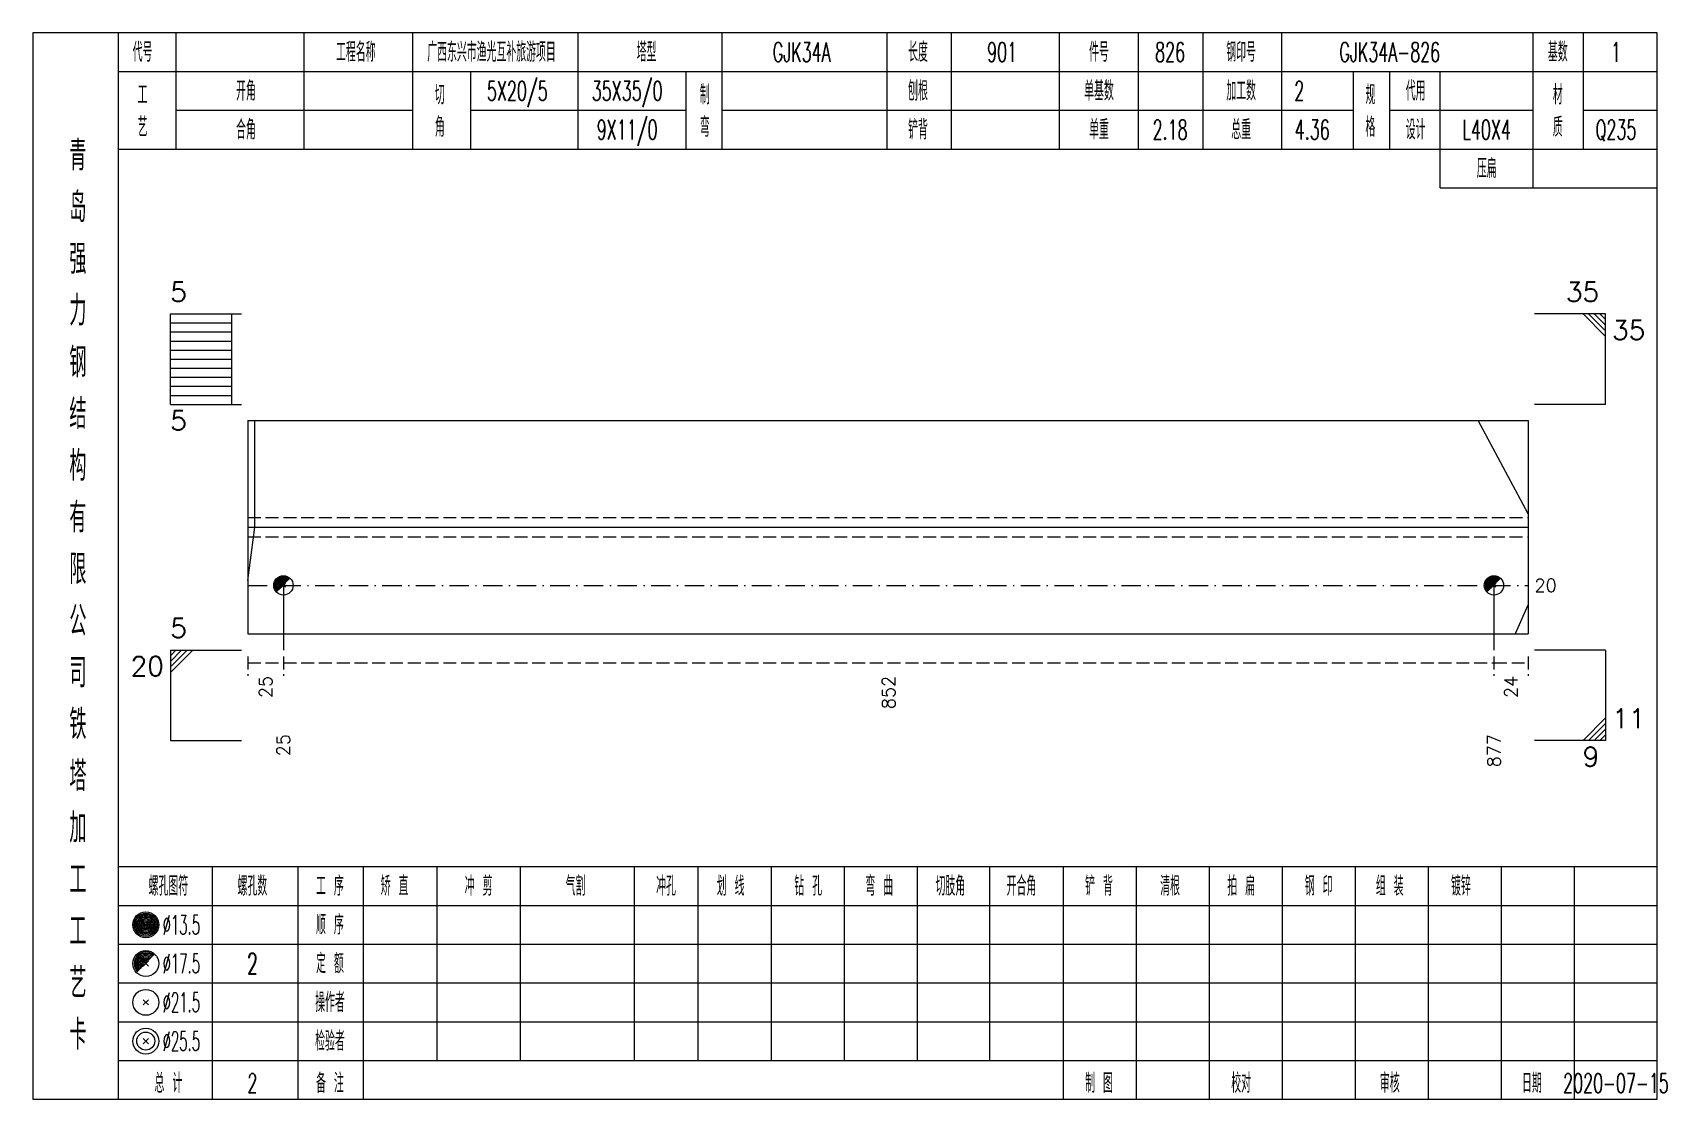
# Model space of a CAD drawing. Extents: x 0 to 2606, y -377 to 6479.
# Drawn here: x 1829.8 to 2082.7, y 2800 to 2965 of the extents above; entities that cross this region are included whole.
import ezdxf
from ezdxf.enums import TextEntityAlignment as Align

# ---------------------------------------------------------------- set-up
doc = ezdxf.new("R2010")
doc.units = 0
doc.header["$MEASUREMENT"] = 0
doc.linetypes.add('一点画线', pattern=[5.2, 3, -1, 0.2, -1])
doc.linetypes.add('虚线', pattern=[2.75, 2, -0.75])
doc.layers.get('0').update_dxf_attribs({"linetype": 'CONTINUOUS', "lineweight": 25})
doc.layers.add('1', color=7, linetype='CONTINUOUS', lineweight=25)
doc.layers.add('4', color=7, linetype='CONTINUOUS', lineweight=25)
doc.styles.get("Standard").update_dxf_attribs({"font": 'simplex.shx', "width": 0.7, "height": 3, "bigfont": 'gbhzfs.shx'})

msp = doc.modelspace()

# ---------------------------------------------------------------- texts
at = {"color": 7, "linetype": 'Continuous', "lineweight": 13}
for s, p in [('5', (1851.1, 2922.5)), ('5', (1851.1, 2870.5)), ('11', (2074.2, 2856.5))]:
    msp.add_text(s, height=3, dxfattribs=at).set_placement(p, align=Align.BOTTOM_LEFT)
msp.add_text('35', height=3, dxfattribs=at).set_placement((2072.2, 2922.5), align=Align.BOTTOM_RIGHT)
for s, p in [('35', (2074.2, 2920.5)), ('5', (1851.1, 2906.5))]:
    msp.add_text(s, height=3, dxfattribs=at).set_placement(p, align=Align.TOP_LEFT)
msp.add_text('20', height=2, dxfattribs=at).set_placement((2062.2, 2879.5), align=Align.MIDDLE_LEFT)
for s, p in [('20', (1850.1, 2868.5)), ('9', (2072.2, 2854.5))]:
    msp.add_text(s, height=3, dxfattribs=at).set_placement(p, align=Align.TOP_RIGHT)
at = {"color": 8, "linetype": 'Continuous', "lineweight": 9}
for s, p in [('25', (1865.85, 2865.5)), ('852', (1962.26, 2865.5)), ('24', (2058.56, 2865.5))]:
    msp.add_text(s, height=2, rotation=90, dxfattribs=at).set_placement(p, align=Align.MIDDLE_RIGHT)
at = {"layer": '1', "color": 7, "linetype": 'Continuous', "lineweight": 13}
for s, p in [('25', (1868.6, 2856.5)), ('877', (2055.92, 2856.5))]:
    msp.add_text(s, height=2, rotation=90, dxfattribs=at).set_placement(p, align=Align.MIDDLE_RIGHT)
at = {"layer": '4', "color": 1, "linetype": 'Continuous', "lineweight": 13}
for s, height, width, p in [('代号', 3, 0.6, (1846.8, 2962)), ('工程名称', 3, 0.6, (1879.8, 2962)), ('广西东兴市渔光互补旅游项目', 3, 0.6, (1900.8, 2962)), ('塔型', 3, 0.6, (1924.8, 2962)), ('GJK34A', 3, 0.6, (1948.8, 2962)), ('长度', 3, 0.6, (1966.8, 2962)), ('901', 3, 0.6, (1979.8, 2962)), ('件号', 3, 0.6, (1994.8, 2962)), ('826', 3, 0.6, (2005.8, 2962)), ('钢印号', 3, 0.6, (2016.8, 2962)), ('GJK34A-826', 3, 0.6, (2039.8, 2962)), ('基数', 3, 0.6, (2065.8, 2962)), ('1', 3, 0.6, (2074.8, 2962)), ('开角', 3, 0.6, (1862.8, 2956)), ('切', 3, 0.6, (1892.8, 2955.4)), ('5X20/5', 3, 0.6, (1904.8, 2956)), ('35X35/0', 3, 0.6, (1921.8, 2956)), ('制', 3, 0.6, (1933.8, 2955.4)), ('刨根', 3, 0.6, (1966.8, 2956)), ('单基数', 3, 0.6, (1994.8, 2956)), ('加工数', 3, 0.6, (2016.8, 2956)), ('2', 3, 0.6, (2025.8, 2956)), ('规', 3, 0.6, (2036.8, 2955.4)), ('代用', 3, 0.6, (2043.8, 2956)), ('材', 3, 0.6, (2065.8, 2955.4)), ('工', 3, 0.6, (1846.8, 2955.4)), ('艺', 3, 0.6, (1846.8, 2950.4)), ('角', 3, 0.6, (1892.8, 2950.4)), ('9X11/0', 3, 0.6, (1921.8, 2950)), ('弯', 3, 0.6, (1933.8, 2950.4)), ('格', 3, 0.6, (2036.8, 2950.4)), ('质', 3, 0.6, (2065.8, 2950.4)), ('合角', 3, 0.6, (1862.8, 2950)), ('铲背', 3, 0.6, (1966.8, 2950)), ('单重', 3, 0.6, (1994.8, 2950)), ('2.18', 3, 0.6, (2005.8, 2950)), ('总重', 3, 0.6, (2016.8, 2950)), ('4.36', 3, 0.6, (2027.8, 2950)), ('设计', 3, 0.6, (2043.8, 2950)), ('L40X4', 3, 0.6, (2054.8, 2950)), ('Q235', 3, 0.6, (2074.8, 2950)), ('青', 4.6, 0.8, (1836.8, 2946)), ('压扁', 3, 0.6, (2054.8, 2944)), ('岛', 4.6, 0.8, (1836.8, 2938)), ('强', 4.6, 0.8, (1836.8, 2930)), ('力', 4.6, 0.8, (1836.8, 2922)), ('钢', 4.6, 0.8, (1836.8, 2914)), ('结', 4.6, 0.8, (1836.8, 2906)), ('构', 4.6, 0.8, (1836.8, 2898)), ('有', 4.6, 0.8, (1836.8, 2890)), ('限', 4.6, 0.8, (1836.8, 2882)), ('公', 4.6, 0.8, (1836.8, 2874)), ('司', 4.6, 0.8, (1836.8, 2866)), ('铁', 4.6, 0.8, (1836.8, 2858)), ('塔', 4.6, 0.8, (1836.8, 2850)), ('加', 4.6, 0.8, (1836.8, 2842)), ('工', 4.6, 0.8, (1836.8, 2834)), ('螺孔图符', 3, 0.6, (1850.8, 2833)), ('螺孔数', 3, 0.6, (1863.8, 2833)), ('工 序', 3, 0.6, (1875.8, 2833)), ('矫 直', 3, 0.6, (1885.8, 2833)), ('冲 剪', 3, 0.6, (1898.8, 2833)), ('气割', 3, 0.6, (1913.8, 2833)), ('冲孔', 3, 0.6, (1927.8, 2833)), ('划 线', 3, 0.6, (1937.8, 2833)), ('钻 孔', 3, 0.6, (1949.8, 2833)), ('弯 曲', 3, 0.6, (1960.8, 2833)), ('切肢角', 3, 0.6, (1971.8, 2833)), ('开合角', 3, 0.6, (1982.8, 2833)), ('铲 背', 3, 0.6, (1994.8, 2833)), ('清根', 3, 0.6, (2005.8, 2833)), ('拍 扁', 3, 0.6, (2016.8, 2833)), ('钢 印', 3, 0.6, (2028.8, 2833)), ('组 装', 3, 0.6, (2039.8, 2833)), ('镀锌', 3, 0.6, (2050.8, 2833)), ('工', 4.6, 0.8, (1836.8, 2826)), ('%%C13.5', 3, 0.5, (1852.8, 2827)), ('顺 序', 3, 0.6, (1875.8, 2827)), ('艺', 4.6, 0.8, (1836.8, 2818)), ('%%C17.5', 3, 0.5, (1852.8, 2821)), ('2', 3.2, 0.6, (1863.8, 2821)), ('定 额', 3, 0.6, (1875.8, 2821)), ('%%C21.5', 3, 0.5, (1852.8, 2815)), ('操作者', 3, 0.6, (1875.8, 2815)), ('卡', 4.6, 0.8, (1836.8, 2810)), ('%%C25.5', 3, 0.5, (1852.8, 2809)), ('检验者', 3, 0.6, (1875.8, 2809)), ('总 计', 3, 0.6, (1850.8, 2802.5)), ('2', 3, 0.6, (1863.8, 2802.5)), ('备 注', 3, 0.6, (1875.8, 2802.5)), ('制 图', 3, 0.6, (1994.8, 2802.5)), ('校对', 3, 0.6, (2016.8, 2802.5)), ('审核', 3, 0.6, (2039.8, 2802.5)), ('日期', 3, 0.6, (2061.8, 2802.5)), ('2020-07-15', 3, 0.6, (2074.8, 2802.5))]:
    msp.add_text(s, height=height, dxfattribs=dict(at, width=width)).set_placement(p, align=Align.MIDDLE_CENTER)

# ---------------------------------------------------------------- linework, layer by layer
at = {"color": 7, "linetype": 'Continuous', "lineweight": 13}
for p, q in [((1851.1, 2921.5), (1862.1, 2921.5)), ((1851.1, 2907.5), (1851.1, 2921.5)), ((1851.1, 2920.1), (1860.6, 2920.1)), ((1860.6, 2907.5), (1860.6, 2921.5)), ((2073.2, 2921.5), (2062.2, 2921.5)), ((2069.7, 2921.5), (2073.2, 2918)), ((2070.57, 2921.5), (2073.2, 2918.88)), ((2071.45, 2921.5), (2073.2, 2919.75)), ((2072.32, 2921.5), (2073.2, 2920.62)), ((2073.2, 2907.5), (2073.2, 2921.5)), ((1851.1, 2918.7), (1860.6, 2918.7)), ((1851.1, 2917.3), (1860.6, 2917.3)), ((1851.1, 2915.9), (1860.6, 2915.9)), ((1851.1, 2914.5), (1860.6, 2914.5)), ((1851.1, 2913.1), (1860.6, 2913.1)), ((1851.1, 2911.7), (1860.6, 2911.7)), ((1851.1, 2910.3), (1860.6, 2910.3)), ((1851.1, 2908.9), (1860.6, 2908.9)), ((1851.1, 2907.5), (1862.1, 2907.5)), ((2073.2, 2907.5), (2062.2, 2907.5)), ((1864.2, 2888.5), (1864.2, 2905)), ((2061.2, 2890.56), (2053.5, 2905)), ((1863.1, 2880.25), (1864.2, 2888.5)), ((1868.6, 2879.5), (1868.6, 2869.5)), ((2055.92, 2879.5), (2055.92, 2869.5)), ((2061.2, 2876.54), (2059.22, 2872)), ((1851.1, 2869.5), (1862.1, 2869.5)), ((1851.1, 2869.5), (1851.1, 2855.5)), ((1851.97, 2869.5), (1851.1, 2868.62)), ((1852.85, 2869.5), (1851.1, 2867.75)), ((1853.72, 2869.5), (1851.1, 2866.88)), ((1854.6, 2869.5), (1851.1, 2866)), ((2073.2, 2869.5), (2062.2, 2869.5)), ((2073.2, 2869.5), (2073.2, 2855.5)), ((2069.7, 2855.5), (2073.2, 2859)), ((2070.57, 2855.5), (2073.2, 2858.12)), ((2071.45, 2855.5), (2073.2, 2857.25)), ((2072.32, 2855.5), (2073.2, 2856.38)), ((1851.1, 2855.5), (1862.1, 2855.5)), ((2073.2, 2855.5), (2062.2, 2855.5))]:
    msp.add_line(p, q, dxfattribs=at)
at = {"color": 7, "linetype": 'Continuous', "lineweight": 18}
for p, q in [((1863.1, 2905), (1863.1, 2872)), ((1863.1, 2905), (2061.2, 2905)), ((2061.2, 2905), (2061.2, 2872)), ((1863.1, 2888.5), (2061.2, 2888.5))]:
    msp.add_line(p, q, dxfattribs=at)
at = {"color": 1, "linetype": '虚线', "lineweight": 18}
for p, q in [((1863.1, 2890), (2061.2, 2890)), ((1863.1, 2887), (2061.2, 2887))]:
    msp.add_line(p, q, dxfattribs=at)
at = {"color": 3, "linetype": '一点画线', "lineweight": 13}
msp.add_line((1863.1, 2879.5), (2061.2, 2879.5), dxfattribs=at)
at = {"color": 8, "linetype": '虚线', "lineweight": 9}
for p, q in [((1863.1, 2868.5), (1863.1, 2865.5)), ((1868.6, 2868.5), (1868.6, 2865.5)), ((1868.6, 2868.5), (1868.6, 2865.5)), ((2055.92, 2868.5), (2055.92, 2865.5)), ((2055.92, 2868.5), (2055.92, 2865.5)), ((2061.2, 2868.5), (2061.2, 2865.5)), ((1863.1, 2867.5), (1868.6, 2867.5)), ((1868.6, 2867.5), (2055.92, 2867.5)), ((2055.92, 2867.5), (2061.2, 2867.5))]:
    msp.add_line(p, q, dxfattribs=at)
at = {"layer": '1', "color": 7, "linetype": 'Continuous', "lineweight": 0}
for p, q in [((1868.3, 2879.2), (1868.9, 2879.8)), ((1868.3, 2879.8), (1868.9, 2879.2)), ((2055.62, 2879.2), (2056.22, 2879.8)), ((2055.62, 2879.8), (2056.22, 2879.2))]:
    msp.add_line(p, q, dxfattribs=at)
at = {"layer": '1', "color": 7, "linetype": 'Continuous', "lineweight": 18}
msp.add_line((1863.1, 2872), (2061.2, 2872), dxfattribs=at)
at = {"layer": '1', "color": 7, "linetype": 'Continuous', "lineweight": 13}
for centre in [(1868.6, 2879.5), (2055.92, 2879.5)]:
    msp.add_circle(centre, 1.5, dxfattribs=at)
for centre, radius in [((1868.6, 2879.5), 1.35), ((1868.6, 2879.5), 1.2), ((1868.6, 2879.5), 1.05), ((1868.6, 2879.5), 0.9), ((1868.6, 2879.5), 0.75), ((1868.6, 2879.5), 0.6), ((1868.6, 2879.5), 0.45), ((1868.6, 2879.5), 0.3), ((1868.6, 2879.5), 0.15), ((2055.92, 2879.5), 1.35), ((2055.92, 2879.5), 1.2), ((2055.92, 2879.5), 1.05), ((2055.92, 2879.5), 0.9), ((2055.92, 2879.5), 0.75), ((2055.92, 2879.5), 0.6), ((2055.92, 2879.5), 0.45), ((2055.92, 2879.5), 0.3), ((2055.92, 2879.5), 0.15)]:
    msp.add_arc(centre, radius, 45, 225, dxfattribs=at)
at = {"layer": '4', "color": 1, "linetype": 'Continuous', "lineweight": 18}
for p, q in [((1843.1, 2800), (1843.1, 2965)), ((1852, 2947), (1852, 2965)), ((1871.8, 2947), (1871.8, 2965)), ((1888.6, 2947), (1888.6, 2965)), ((1914.2, 2947), (1914.2, 2965)), ((1936.5, 2947), (1936.5, 2965)), ((1962, 2947), (1962, 2965)), ((1972, 2947), (1972, 2965)), ((1988.7, 2947), (1988.7, 2965)), ((2000.9, 2947), (2000.9, 2965)), ((2010.9, 2947), (2010.9, 2965)), ((2023.1, 2947), (2023.1, 2965)), ((2062, 2941), (2062, 2965)), ((2069.8, 2947), (2069.8, 2965)), ((1843.1, 2959), (2081.2, 2959)), ((1897.6, 2947), (1897.6, 2959)), ((1930.9, 2947), (1930.9, 2959)), ((2034.2, 2947), (2034.2, 2959)), ((2039.8, 2947), (2039.8, 2959)), ((2047.6, 2941), (2047.6, 2959)), ((1852, 2953), (1888.6, 2953)), ((1897.6, 2953), (1930.9, 2953)), ((1936.5, 2953), (2034.2, 2953)), ((2039.8, 2953), (2062, 2953)), ((2069.8, 2953), (2081.2, 2953)), ((1843.1, 2947), (2081.2, 2947)), ((2047.6, 2941), (2081.2, 2941)), ((1843.1, 2836), (2081.2, 2836)), ((1857.6, 2800), (1857.6, 2836)), ((1870.9, 2800), (1870.9, 2836)), ((1881, 2800), (1881, 2836)), ((1892.4, 2806), (1892.4, 2836)), ((1905.3, 2806), (1905.3, 2836)), ((1922.9, 2806), (1922.9, 2836)), ((1932.8, 2806), (1932.8, 2836)), ((1944.1, 2806), (1944.1, 2836)), ((1955.4, 2806), (1955.4, 2836)), ((1966.7, 2806), (1966.7, 2836)), ((1977.9, 2806), (1977.9, 2836)), ((1989.3, 2806), (1989.3, 2836)), ((2000.6, 2806), (2000.6, 2836)), ((2011.9, 2806), (2011.9, 2836)), ((2023.2, 2806), (2023.2, 2836)), ((2034.5, 2806), (2034.5, 2836)), ((2045.8, 2806), (2045.8, 2836)), ((2057.1, 2806), (2057.1, 2836)), ((2068.4, 2806), (2068.4, 2836)), ((1843.1, 2830), (2081.2, 2830)), ((1843.1, 2824), (2081.2, 2824)), ((1843.1, 2818), (2081.2, 2818)), ((1843.1, 2812), (2081.2, 2812)), ((1843.1, 2806), (2081.2, 2806)), ((1989.3, 2800), (1989.3, 2806)), ((2000.6, 2800), (2000.6, 2806)), ((2011.9, 2800), (2011.9, 2806)), ((2023.2, 2800), (2023.2, 2806)), ((2034.5, 2800), (2034.5, 2806)), ((2045.8, 2800), (2045.8, 2806)), ((2057.1, 2800), (2057.1, 2806)), ((2068.4, 2800), (2068.4, 2806))]:
    msp.add_line(p, q, dxfattribs=at)
at = {"layer": '4', "color": 7, "linetype": 'Continuous', "lineweight": 13}
for p, q in [((1847.1, 2826.8), (1847.5, 2827.2)), ((1847.5, 2826.8), (1847.1, 2827.2)), ((1846.9, 2814.6), (1847.7, 2815.4)), ((1847.7, 2814.6), (1846.9, 2815.4)), ((1846.9, 2808.6), (1847.7, 2809.4)), ((1847.7, 2808.6), (1846.9, 2809.4))]:
    msp.add_line(p, q, dxfattribs=at)
at = {"layer": '4', "color": 7, "linetype": 'Continuous', "lineweight": 0}
for p, q in [((1846.9, 2820.6), (1847.7, 2821.4)), ((1846.9, 2821.4), (1847.7, 2820.6))]:
    msp.add_line(p, q, dxfattribs=at)
at = {"layer": '4', "color": 1, "linetype": 'Continuous', "lineweight": 18}
msp.add_lwpolyline([(1829.8, 2965), (1829.8, 2800), (2081.2, 2800), (2081.2, 2965)], close=True, dxfattribs=at)
at = {"layer": '4', "color": 7, "linetype": 'Continuous', "lineweight": 13}
for centre, radius in [((1847.3, 2827), 2), ((1847.3, 2827), 1.8), ((1847.3, 2827), 1.6), ((1847.3, 2827), 1.4), ((1847.3, 2827), 1.2), ((1847.3, 2827), 1), ((1847.3, 2827), 0.8), ((1847.3, 2827), 0.6), ((1847.3, 2827), 0.4), ((1847.3, 2827), 0.2), ((1847.3, 2821), 2), ((1847.3, 2815), 2), ((1847.3, 2809), 2), ((1847.3, 2809), 1.4)]:
    msp.add_circle(centre, radius, dxfattribs=at)
for radius in [1.8, 1.6, 1.4, 1.2, 1, 0.8, 0.6, 0.4, 0.2]:
    msp.add_arc((1847.3, 2821), radius, 45, 225, dxfattribs=at)

msp.set_redraw_order([(e.dxf.handle, doc.entitydb.next_handle()) for e in msp.query("TEXT MTEXT ATTDEF DIMENSION ARC_DIMENSION")])  # texts and dimensions are drawn at this point

doc.saveas('drawing.dxf')
